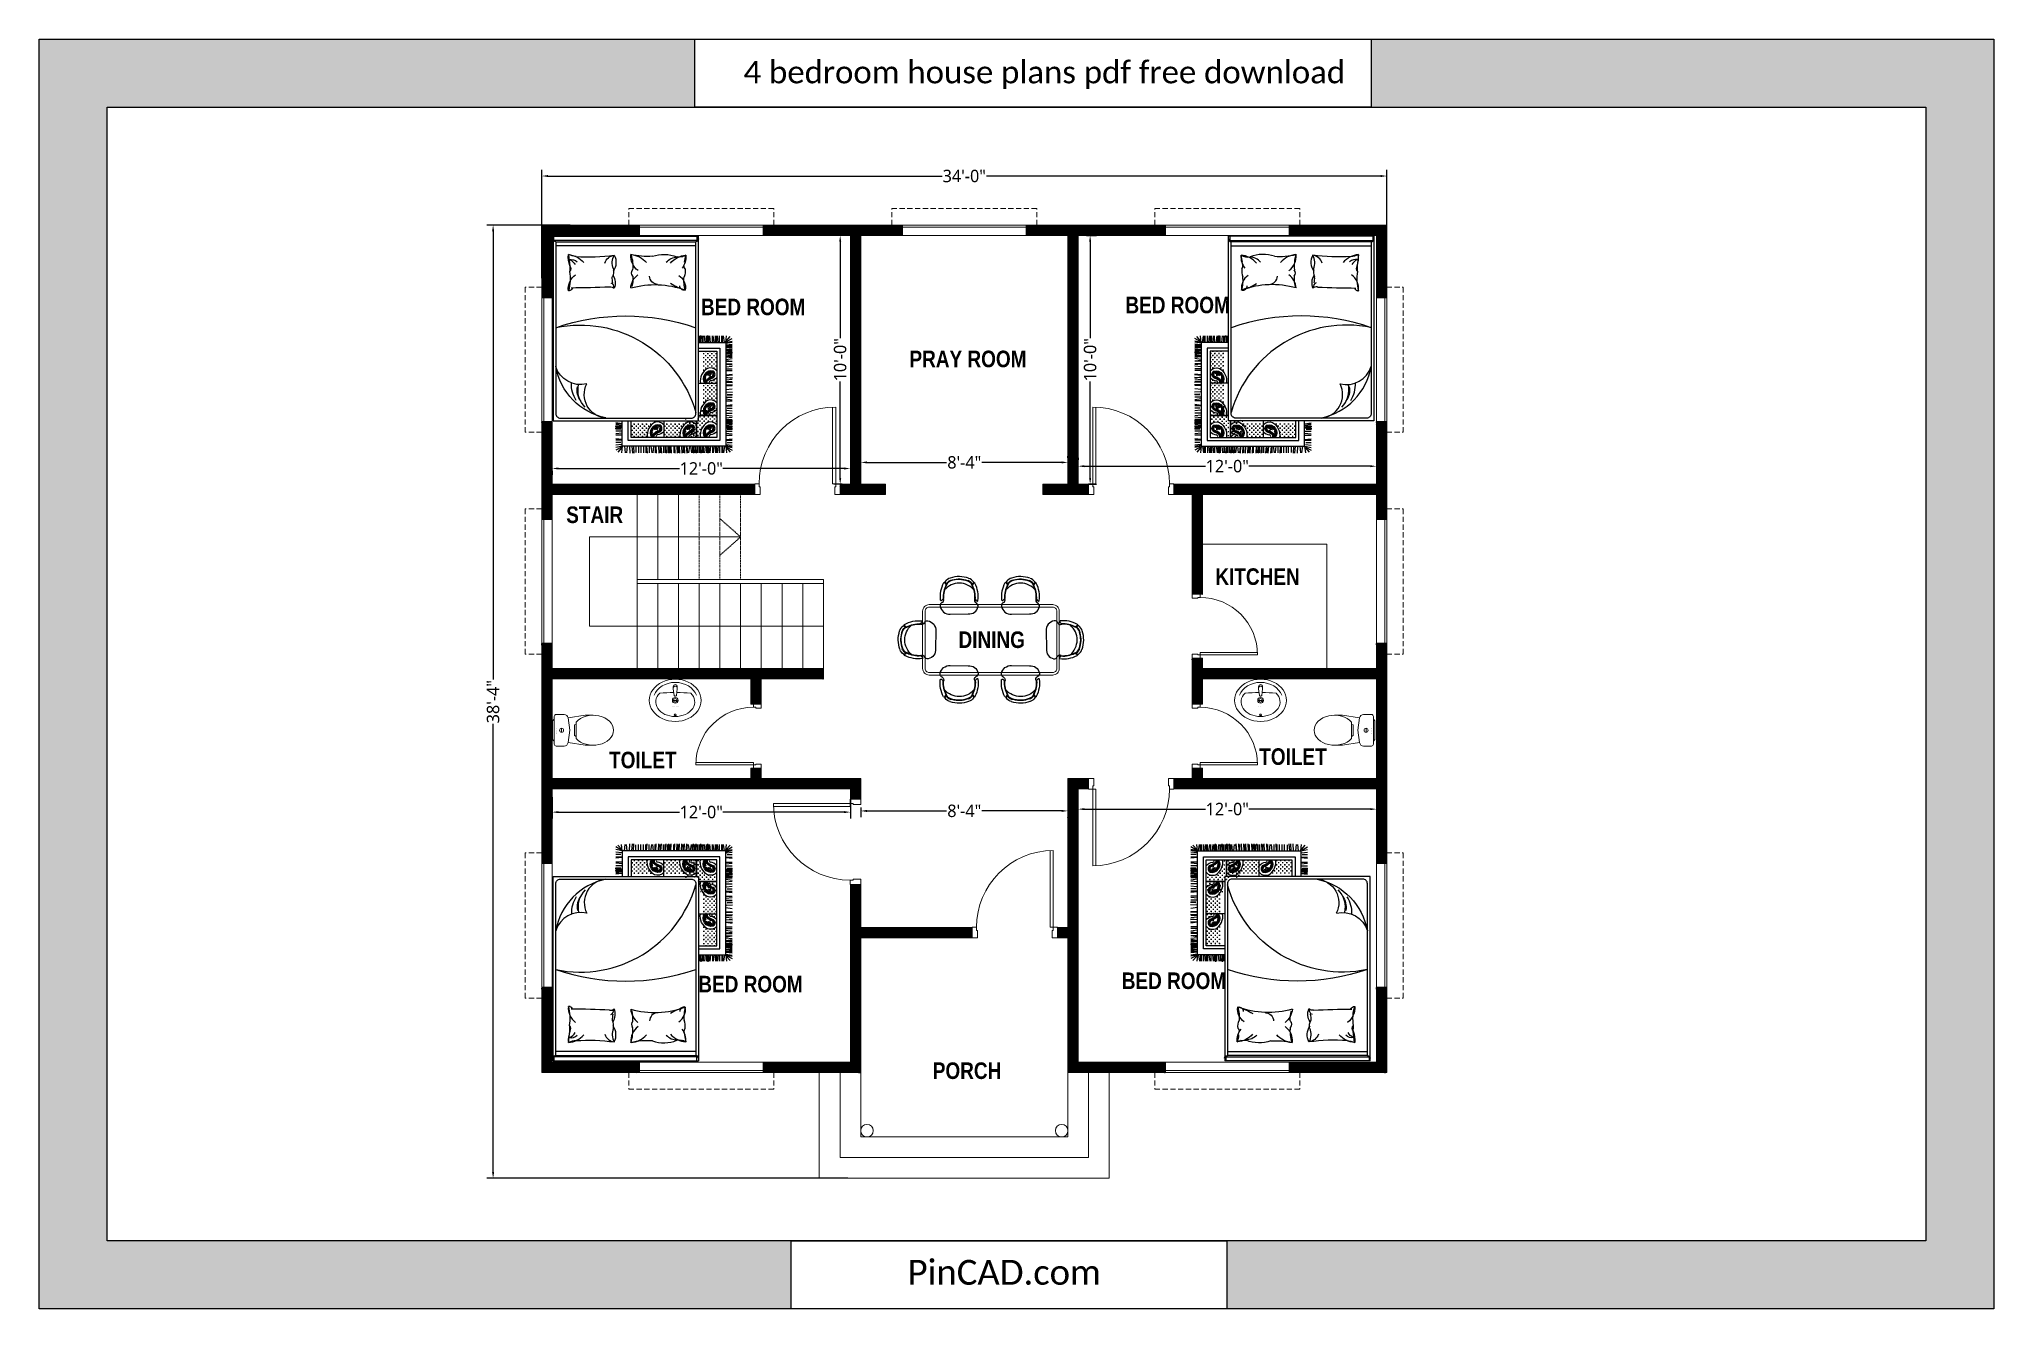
# Model space of a CAD drawing. Header units: feet. Extents: x 36275 to 37218, y -947 to -334.
import ezdxf

# ---------------------------------------------------------------- set-up
doc = ezdxf.new("R2010")
doc.units = ezdxf.units.FT
doc.header["$MEASUREMENT"] = 0
doc.header["$PDMODE"] = 35
doc.linetypes.add('ACAD_ISO14W100', pattern=[24, 12, -3, 0, -3, 0, -3, 0, -3])
doc.linetypes.add('HIDDEN', pattern=[0.375, 0.25, -0.125])
for name, color, linetype, lineweight in [('DOOR', 1, 'Continuous', 15), ('Fixture', 200, 'Continuous', 20), ('rail', 3, 'Continuous', 20), ('SLAB LINE', 50, 'Continuous', 30), ('stair', 252, 'Continuous', 20), ('text', 6, 'Continuous', 25), ('wall', 7, 'Continuous', 40), ('Wall_SYN', 7, 'Continuous', 35), ('window', 116, 'Continuous', 20)]:
    doc.layers.add(name, color=color, linetype=linetype, lineweight=lineweight)
for name, color, linetype in [('dwgmodels.com', 250, 'Continuous'), ('FUR', 183, 'Continuous'), ('FURN', 171, 'Continuous'), ('hatch', 252, 'Continuous'), ('PinCAD.com', 7, 'Continuous')]:
    doc.layers.add(name, color=color, linetype=linetype)
doc.styles.add('iso', font='iso.shx')
doc.styles.add('Notes', font='arial.ttf', dxfattribs={"height": 3})
doc.styles.add('plan', font='trebuc.ttf')
doc.styles.get("Standard").update_dxf_attribs({"font": 'swisscb.ttf'})
doc.dimstyles.new('WORKING', dxfattribs={"dimtxt": 6, "dimasz": 3, "dimexe": 3, "dimexo": 4, "dimgap": 1, "dimtad": 0, "dimdec": 3, "dimzin": 3, "dimdsep": 46, "dimlunit": 4, "dimtxsty": 'plan', "dimcen": 0.09, "dimclrd": 256, "dimclre": 256, "dimclrt": 7, "dimadec": 0, "dimazin": 0, "dimtfac": 1, "dimtdec": 3, "dimtmove": 1, "dimatfit": 3, "dimfxl": 12, "dimtolj": 1, "dimtzin": 0, "dimlwd": -1, "dimlwe": -1, "dimarcsym": 0})

msp = doc.modelspace()

# ---------------------------------------------------------------- texts
at = {"layer": 'PinCAD.com', "linetype": 'Continuous', "attachment_point": 1, "style": 'iso'}
for s, width, gutter_width, insert, char_height in [('{\\fCalibri|b0|i0|c0|p34;\\H0.91667x;\\C0;4 bedroom house plans pdf free download}', 362.223106, 58.8007, (36614.719, -344.7683), 11.760131), ('{\\fCalibri|b0|i0|c0|p34;\\H0.91667x;\\C0;PinCAD.com}', 197.08661, 65.3341, (36693.9482, -923.3175), 13.066813)]:
    msp.add_mtext_dynamic_manual_height_columns(s, width=width, gutter_width=gutter_width, heights=[0], dxfattribs=dict(at, insert=insert, char_height=char_height))
at = {"layer": 'text', "lineweight": 0, "char_height": 8, "width": 96.387879, "attachment_point": 2}
for s, insert in [('BED ROOM', (36619.3733, -459.4379)), ('BED ROOM', (36824.3428, -458.5048)), ('PRAY ROOM', (36723.0972, -484.5312)), ('STAIR ', (36542.8485, -559.7291)), ('KITCHEN ', (36862.9081, -589.5824)), ('DINING ', (36734.5574, -620.0271)), ('TOILET', (36566.0846, -678.0776)), ('TOILET', (36880.0486, -676.4227)), ('BED ROOM', (36618.0885, -786.2261)), ('BED ROOM', (36822.5614, -784.6096)), ('PORCH ', (36722.6374, -828.0072))]:
    msp.add_mtext(s, dxfattribs=dict(at, insert=insert))

# ---------------------------------------------------------------- blocks, each defined once
blk = doc.blocks.new('DOOR40')
at = {"layer": 'DOOR'}
for p, q in [((2, 5), (2, 41)), ((3.5, 5), (3.5, 40.97)), ((2, 5), (3.5, 5))]:
    blk.add_line(p, q, dxfattribs=at)
for points in [[(2, 5), (2, 3.5), (2.5, 3.5), (2.5, 0), (0, 0), (0, 5), (2, 5)], [(38, 5), (38, 3.5), (37.5, 3.5), (37.5, 0), (40, 0), (40, 5), (38, 5)]]:
    blk.add_lwpolyline(points, dxfattribs=at)
blk.add_arc((2, 5), 36, 0, 90, dxfattribs=at)
blk = doc.blocks.new('A$C64AA05FE')
at = {"layer": 'FUR', "color": 30}
blk.add_line((0, 14.9), (0.1, 5.4), dxfattribs=at)
for centre, radius, start, end in [((5.1, 15.2), 5.12, 99.1556, 183.5417), ((4.6, 18.5), 1.75, 18.9977, 99.1556), ((7.6, 19.9), 1.59, 210.3279, 295.2966), ((7.6, 19.8), 0.344, 101.0389, 223.4336), ((13.5, 25.4), 8.55, 223.4336, 231.9868), ((9.1, 4.6), 15.7, 61.3757, 96.0704), ((9, 4.9), 13.8, 61.6312, 93.0543), ((9, 4.9), 13.6, 61.4768, 92.9463), ((6.2, 10.1), 10.3, 309.6117, 49.3152), ((14.4, 13.6), 3.44, 15.2285, 71.1342), ((18.5, 13.1), 4.92, 111.4674, 126.113), ((16.6, 17), 0.344, 115.4279, 237.3244), ((18.5, 13.1), 4.71, 107.3015, 115.4279), ((14.4, 13.6), 3.76, 4.8098, 57.3244), ((16.5, 18), 0.344, 291.4674, 69.174), ((17.2, 17.3), 0.344, 52.8127, 107.3015), ((14.4, 13.6), 4.97, 15.2285, 52.8127), ((4.9, 10.2), 13.5, 339.7598, 18.6438), ((5, 10.2), 13.6, 339.7257, 15.718), ((18.5, 13.9), 0.344, 184.8098, 194.8292), ((5, 10.2), 15, 340.0526, 18.351), ((4.8, 4.7), 4.69, 172.4921, 260.8676), ((4.3, 1.8), 1.75, 259.248, 339.4059), ((7.3, 0.4), 1.59, 63.107, 148.0757), ((7.3, 0.5), 0.344, 134.97, 257.3648), ((13.1, -5.3), 8.55, 126.4169, 134.97), ((9.3, 15.7), 15.7, 262.3332, 297.028), ((9.1, 15.3), 13.8, 265.3493, 296.7725), ((9.1, 15.3), 13.6, 265.4573, 296.9268), ((14.3, 6.5), 3.44, 287.2694, 343.1751), ((18.4, 6.9), 4.92, 232.2906, 246.9362), ((16.4, 3), 0.344, 121.0792, 242.9757), ((14.3, 6.5), 3.76, 301.0792, 343.1751), ((18.4, 6.9), 4.71, 242.9757, 251.1021), ((16.3, 2), 0.344, 289.2296, 66.9362), ((17, 2.7), 0.344, 251.1021, 305.591), ((14.3, 6.5), 4.97, 305.591, 343.1751)]:
    blk.add_arc(centre, radius, start, end, dxfattribs=at)
blk = doc.blocks.new('A$C05cd1a33')
at = {"layer": 'FURN', "lineweight": 0, "ltscale": 2}
for points in [[(51.62, 78.75), (51.62, 19.15, -0.414214), (48.42, 15.95), (20.82, 15.95, -0.414214), (17.62, 19.15), (17.62, 78.75, -0.414214), (20.82, 81.95), (48.42, 81.95, -0.414214)], [(50.42, 78.75), (50.42, 19.15, -0.414214), (48.42, 17.15), (20.82, 17.15, -0.414214), (18.82, 19.15), (18.82, 78.75, -0.414214), (20.82, 80.75), (48.42, 80.75, -0.414214)]]:
    blk.add_lwpolyline(points, format="xyb", close=True, dxfattribs=at)
at = {"layer": 'FURN', "linetype": 'ACAD_ISO14W100', "lineweight": 0, "yscale": 0.9065734764729022, "zscale": 0.9065734764729022, "rotation": 270}
for p, xscale in [((25.44, 75.61), -0.9065734764729022), ((25.44, 22.3), 0.9065734764729022)]:
    blk.add_blockref('A$C64AA05FE', p, dxfattribs=dict(at, xscale=xscale))
at = {"layer": 'FURN', "linetype": 'ACAD_ISO14W100', "lineweight": 0, "yscale": 0.9065734764729022, "zscale": 0.9065734764729022}
for p, xscale in [((22.21, 55.14), -0.9065734764729022), ((47.02, 55.14), 0.9065734764729022), ((22.21, 25.52), -0.9065734764729022), ((47.02, 25.52), 0.9065734764729022)]:
    blk.add_blockref('A$C64AA05FE', p, dxfattribs=dict(at, xscale=xscale))
blk = doc.blocks.new('*D8')
at = {"layer": 'Defpoints', "color": 0, "lineweight": 0, "transparency": 16777216}
for p in [(36925.31, -400.28), (36517.31, -453.58), (36925.31, -453.58)]:
    blk.add_point(p, dxfattribs=at)
at = {"layer": 'hatch', "transparency": 16777216}
for p, q in [((36517.31, -449.58), (36517.31, -397.28)), ((36520.31, -400.28), (36710.66, -400.28)), ((36922.31, -400.28), (36731.97, -400.28)), ((36925.31, -449.58), (36925.31, -397.28))]:
    blk.add_line(p, q, dxfattribs=at)
at = {"layer": 'hatch', "lineweight": 0, "transparency": 16777216}
for points in [[(36520.31, -399.78), (36520.31, -400.78), (36517.31, -400.28)], [(36922.31, -399.78), (36922.31, -400.78), (36925.31, -400.28)]]:
    blk.add_solid(points, dxfattribs=at)
at = {"layer": 'hatch', "color": 7, "lineweight": 0, "transparency": 16777216, "insert": (36721.31, -400.28), "char_height": 6, "attachment_point": 5, "style": 'plan'}
blk.add_mtext('\\A1;34\'-0"', dxfattribs=at)
blk = doc.blocks.new('*D9')
at = {"layer": 'Defpoints', "color": 0, "lineweight": 0, "transparency": 16777216}
for p in [(36535.07, -423.94), (36493.79, -883.94), (36669.07, -883.94)]:
    blk.add_point(p, dxfattribs=at)
at = {"layer": 'hatch', "transparency": 16777216}
for p, q in [((36531.07, -423.94), (36490.79, -423.94)), ((36493.79, -426.94), (36493.79, -643.29)), ((36493.79, -880.94), (36493.79, -664.59)), ((36665.07, -883.94), (36490.79, -883.94))]:
    blk.add_line(p, q, dxfattribs=at)
at = {"layer": 'hatch', "lineweight": 0, "transparency": 16777216}
for points in [[(36493.29, -426.94), (36494.29, -426.94), (36493.79, -423.94)], [(36493.29, -880.94), (36494.29, -880.94), (36493.79, -883.94)]]:
    blk.add_solid(points, dxfattribs=at)
at = {"layer": 'hatch', "color": 7, "lineweight": 0, "transparency": 16777216, "insert": (36493.79, -653.94), "char_height": 6, "attachment_point": 5, "rotation": 90, "style": 'plan'}
blk.add_mtext('\\A1;38\'-4"', dxfattribs=at)
blk = doc.blocks.new('A$C625a09c8')
at = {"layer": 'hatch'}
h = blk.add_hatch(dxfattribs=at)
h.set_pattern_fill('HEX', color=183, scale=0.34064, style=0)
h.set_pattern_definition([(0, (-83.964454, 25.120105), (0, 0.07375081), [0.04258005, -0.0851601]), (120, (-83.964454, 25.120105), (-0.063870074, -0.036875405), [0.04258005, -0.0851601]), (60, (-83.921874, 25.120105), (-0.063870074, 0.036875405), [0.04258005, -0.0851601])])
edge = h.paths.add_edge_path()
edge.add_arc((2.54, 6.6), 0.71, 8.2465, 25.2941)
edge.add_arc((2.04, 5.43), 1.86, 52.2615, 69.7003)
edge.add_arc((2.8, 7.35), 0.208, 130.901, 237.0502, ccw=False)
edge.add_arc((2.8, 7.03), 0.498, 30.0883, 105.6262, ccw=False)
edge.add_arc((2.86, 6.98), 0.469, -36.833, 39.3459, ccw=False)
h = blk.add_hatch(dxfattribs=at)
h.set_pattern_fill('HEX', color=183, scale=0.34064, style=0)
h.set_pattern_definition([(0, (-83.964454, 22.467975), (0, 0.07375081), [0.04258005, -0.0851601]), (120, (-83.964454, 22.467975), (-0.063870074, -0.036875405), [0.04258005, -0.0851601]), (60, (-83.921874, 22.467975), (-0.063870074, 0.036875405), [0.04258005, -0.0851601])])
edge = h.paths.add_edge_path()
edge.add_arc((2.54, 3.95), 0.71, 8.2465, 25.2941)
edge.add_arc((2.04, 2.78), 1.86, 52.2615, 69.7003)
edge.add_arc((2.8, 4.7), 0.208, 130.901, 237.0502, ccw=False)
edge.add_arc((2.8, 4.38), 0.498, 30.0883, 105.6262, ccw=False)
edge.add_arc((2.86, 4.33), 0.469, -36.833, 39.3459, ccw=False)
h = blk.add_hatch(dxfattribs=at)
h.set_pattern_fill('CROSS', color=183, scale=0.681281, style=0)
h.set_pattern_definition([(0, (-390.14024, 72.05392), (0.1703202, 0.1703202), [0.0851601, -0.2554803]), (90, (-390.09766, 72.01134), (-0.1703202, 0.1703202), [0.0851601, -0.2554803])])
h.paths.add_polyline_path([(4.24, 3.56, 0.327119), (5.02, 3.77), (5.02, 2.15), (3.67, 2.15, 0.306466), (3.1, 3.38, 0.322476), (2.32, 3.18), (2.32, 4.8), (3.66, 4.8, 0.306466)])
h = blk.add_hatch(dxfattribs=at)
h.set_pattern_fill('HEX', color=183, scale=0.34064, style=0)
h.set_pattern_definition([(0, (-83.964454, 20.659574), (0, 0.07375081), [0.04258005, -0.0851601]), (120, (-83.964454, 20.659574), (-0.063870074, -0.036875405), [0.04258005, -0.0851601]), (60, (-83.921874, 20.659574), (-0.063870074, 0.036875405), [0.04258005, -0.0851601])])
edge = h.paths.add_edge_path()
edge.add_arc((2.54, 2.14), 0.71, 8.2465, 25.2941)
edge.add_arc((2.04, 0.97), 1.86, 52.2615, 69.7003)
edge.add_arc((2.8, 2.89), 0.208, 130.901, 237.0502, ccw=False)
edge.add_arc((2.8, 2.57), 0.498, 30.0883, 105.6262, ccw=False)
edge.add_arc((2.86, 2.52), 0.469, -36.833, 39.3459, ccw=False)
h = blk.add_hatch(dxfattribs=at)
h.set_pattern_fill('HEX', color=183, scale=0.34064, style=0)
h.set_pattern_definition([(0, (-87.68402, 20.659574), (0, 0.07375081), [0.04258005, -0.0851601]), (120, (-87.68402, 20.659574), (-0.063870074, -0.036875405), [0.04258005, -0.0851601]), (60, (-87.64144, 20.659574), (-0.063870074, 0.036875405), [0.04258005, -0.0851601])])
edge = h.paths.add_edge_path()
edge.add_arc((4.22, 2.14), 0.71, 8.2465, 25.2941)
edge.add_arc((3.72, 0.97), 1.86, 52.2615, 69.7003)
edge.add_arc((4.48, 2.89), 0.208, 130.901, 237.0502, ccw=False)
edge.add_arc((4.48, 2.57), 0.498, 30.0883, 105.6262, ccw=False)
edge.add_arc((4.55, 2.52), 0.469, -36.833, 39.3459, ccw=False)
h = blk.add_hatch(dxfattribs=at)
h.set_pattern_fill('HEX', color=183, scale=0.34064, style=0)
h.set_pattern_definition([(0, (-90.38437, 20.659574), (0, 0.07375081), [0.04258005, -0.0851601]), (120, (-90.38437, 20.659574), (-0.063870074, -0.036875405), [0.04258005, -0.0851601]), (60, (-90.34179, 20.659574), (-0.063870074, 0.036875405), [0.04258005, -0.0851601])])
edge = h.paths.add_edge_path()
edge.add_arc((6.92, 2.14), 0.71, 8.2465, 25.2941)
edge.add_arc((6.42, 0.97), 1.86, 52.2615, 69.7003)
edge.add_arc((7.18, 2.89), 0.208, 130.901, 237.0502, ccw=False)
edge.add_arc((7.18, 2.57), 0.498, 30.0883, 105.6262, ccw=False)
edge.add_arc((7.25, 2.52), 0.469, -36.833, 39.3459, ccw=False)
at = {"layer": 'dwgmodels.com', "color": 183}
for p, q in [((1.51, 10.05), (1.05, 10.31)), ((1.59, 9.99), (1.05, 10.1)), ((1.59, 9.93), (1.05, 10.02)), ((1.59, 9.78), (1.05, 9.84)), ((1.59, 9.73), (1.05, 9.73)), ((1.59, 9.69), (1.05, 9.63)), ((1.54, 10.1), (1.22, 10.47)), ((1.59, 9.99), (1.53, 10.53)), ((1.69, 9.99), (1.76, 10.53)), ((1.84, 9.99), (1.84, 10.53)), ((1.92, 9.99), (1.92, 10.53)), ((2.09, 9.99), (2.09, 10.53)), ((2.2, 9.99), (2.26, 10.53)), ((2.35, 9.99), (2.35, 10.53)), ((2.43, 9.99), (2.43, 10.53)), ((2.54, 9.99), (2.61, 10.53)), ((2.69, 9.99), (2.69, 10.53)), ((2.83, 9.99), (2.89, 10.53)), ((2.97, 9.99), (2.97, 10.53)), ((3.05, 9.99), (2.98, 10.53)), ((3.1, 9.99), (3.07, 10.56)), ((3.16, 9.99), (3.16, 10.53)), ((3.29, 9.99), (3.35, 10.53)), ((3.51, 9.99), (3.45, 10.53)), ((3.46, 9.99), (3.46, 10.53)), ((3.52, 9.99), (3.52, 10.53)), ((3.66, 9.99), (3.63, 10.56)), ((3.72, 9.99), (3.72, 10.53)), ((3.78, 9.99), (3.78, 10.53)), ((1.59, 9.11), (1.02, 9.15)), ((1.59, 9.56), (1.05, 9.56)), ((1.59, 9.4), (1.05, 9.46)), ((1.59, 9.35), (1.05, 9.35)), ((1.59, 9.32), (1.05, 9.25)), ((1.59, 9.22), (1.05, 9.16)), ((1.59, 9.18), (1.05, 9.18)), ((1.59, 9.11), (1.05, 9.05)), ((1.59, 9.05), (1.05, 9.05)), ((1.59, 8.89), (1.05, 8.95)), ((1.59, 8.84), (1.05, 8.84)), ((1.59, 8.81), (1.05, 8.74)), ((1.59, 8.58), (1.05, 8.65)), ((1.59, 8.5), (1.05, 8.44)), ((1.59, 8.43), (1.05, 8.43)), ((1.59, 8.23), (1.05, 8.23)), ((1.59, 8.19), (1.05, 8.13)), ((2.42, 9.07), (2.34, 9.07)), ((2.42, 8.73), (2.34, 8.73)), ((2.42, 8.39), (2.34, 8.39)), ((2.38, 9.03), (2.38, 9.11)), ((2.38, 8.68), (2.38, 8.77)), ((2.38, 8.34), (2.38, 8.43)), ((2.38, 8), (2.38, 8.09)), ((2.59, 9.24), (2.51, 9.24)), ((2.59, 8.9), (2.51, 8.9)), ((2.59, 8.56), (2.51, 8.56)), ((2.59, 8.22), (2.51, 8.22)), ((2.55, 9.2), (2.55, 9.26)), ((2.55, 8.85), (2.55, 8.94)), ((2.55, 8.51), (2.55, 8.6)), ((2.55, 8.17), (2.55, 8.26)), ((2.76, 9.07), (2.68, 9.07)), ((2.76, 8.73), (2.68, 8.73)), ((2.76, 8.39), (2.68, 8.39)), ((2.72, 9.03), (2.72, 9.11)), ((2.72, 8.68), (2.72, 8.77)), ((2.72, 8.34), (2.72, 8.43)), ((2.72, 8), (2.72, 8.09)), ((2.93, 9.24), (2.85, 9.24)), ((2.93, 8.9), (2.85, 8.9)), ((2.93, 8.56), (2.85, 8.56)), ((2.93, 8.22), (2.85, 8.22)), ((2.89, 9.2), (2.89, 9.26)), ((2.89, 8.85), (2.89, 8.94)), ((2.89, 8.51), (2.89, 8.6)), ((2.89, 8.17), (2.89, 8.26)), ((3.1, 9.07), (3.02, 9.07)), ((3.1, 8.73), (3.02, 8.73)), ((3.1, 8.39), (3.02, 8.39)), ((3.06, 9.03), (3.06, 9.11)), ((3.06, 8.68), (3.06, 8.77)), ((3.06, 8.34), (3.06, 8.43)), ((3.06, 8), (3.06, 8.09)), ((3.27, 9.24), (3.19, 9.24)), ((3.27, 8.9), (3.19, 8.9)), ((3.27, 8.56), (3.19, 8.56)), ((3.27, 8.22), (3.19, 8.22)), ((3.23, 9.2), (3.23, 9.26)), ((3.23, 8.85), (3.23, 8.94)), ((3.23, 8.51), (3.23, 8.6)), ((3.23, 8.17), (3.23, 8.26)), ((3.44, 9.07), (3.36, 9.07)), ((3.44, 8.73), (3.36, 8.73)), ((3.44, 8.39), (3.36, 8.39)), ((3.4, 9.03), (3.4, 9.11)), ((3.4, 8.68), (3.4, 8.77)), ((3.4, 8.34), (3.4, 8.43)), ((3.4, 8), (3.4, 8.09)), ((1.59, 7.26), (1.02, 7.3)), ((1.59, 7.07), (1.02, 7.1)), ((1.59, 6.7), (1.02, 6.67)), ((1.59, 6.51), (1.02, 6.48)), ((1.59, 7.97), (1.05, 8.03)), ((1.59, 7.82), (1.05, 7.82)), ((1.59, 7.68), (1.05, 7.68)), ((1.59, 7.3), (1.05, 7.37)), ((1.59, 7.11), (1.05, 7.05)), ((1.59, 6.89), (1.05, 6.95)), ((1.59, 6.76), (1.05, 6.76)), ((2.42, 8.05), (2.34, 8.05)), ((2.38, 7.71), (2.34, 7.71)), ((2.39, 7.02), (2.34, 7.02)), ((2.42, 6.68), (2.34, 6.68)), ((2.38, 7.7), (2.38, 7.75)), ((2.38, 6.98), (2.38, 7.04)), ((2.38, 6.64), (2.38, 6.73)), ((2.59, 7.88), (2.51, 7.88)), ((2.59, 6.85), (2.51, 6.85)), ((2.55, 7.83), (2.55, 7.92)), ((2.55, 6.81), (2.55, 6.9)), ((2.55, 6.54), (2.55, 6.61)), ((2.76, 8.05), (2.68, 8.05)), ((2.76, 6.68), (2.68, 6.68)), ((2.72, 6.64), (2.72, 6.73)), ((2.89, 7.89), (2.89, 7.92)), ((2.89, 6.54), (2.89, 6.61)), ((3.1, 8.05), (3.02, 8.05)), ((3.27, 7.88), (3.19, 7.88)), ((3.23, 7.83), (3.23, 7.92)), ((3.23, 6.54), (3.23, 6.61)), ((3.44, 8.05), (3.36, 8.05)), ((3.44, 7.71), (3.36, 7.71)), ((3.4, 7.66), (3.4, 7.75)), ((1.53, 5.9), (1.02, 5.88)), ((1.47, 5.71), (1.02, 5.68)), ((1.59, 6.44), (1.05, 6.44)), ((1.59, 6.1), (1.05, 6.16)), ((1.46, 5.65), (1.05, 5.65)), ((1.59, 5.47), (1.05, 5.47)), ((1.59, 5.32), (1.05, 5.26)), ((1.59, 5.16), (1.05, 5.16)), ((1.59, 4.79), (1.05, 4.85)), ((2.42, 6.42), (2.34, 6.42)), ((2.42, 6.07), (2.34, 6.07)), ((2.42, 5.73), (2.34, 5.73)), ((2.42, 5.39), (2.34, 5.39)), ((2.38, 5.05), (2.34, 5.05)), ((2.38, 6.37), (2.38, 6.46)), ((2.38, 6.03), (2.38, 6.12)), ((2.38, 5.69), (2.38, 5.78)), ((2.38, 5.35), (2.38, 5.44)), ((2.38, 5.05), (2.38, 5.1)), ((2.59, 6.25), (2.51, 6.25)), ((2.59, 5.9), (2.51, 5.9)), ((2.59, 5.56), (2.51, 5.56)), ((2.59, 5.22), (2.51, 5.22)), ((2.55, 6.2), (2.55, 6.29)), ((2.55, 5.86), (2.55, 5.95)), ((2.55, 5.52), (2.55, 5.61)), ((2.55, 5.18), (2.55, 5.27)), ((2.76, 6.42), (2.68, 6.42)), ((2.76, 6.07), (2.68, 6.07)), ((2.76, 5.73), (2.68, 5.73)), ((2.76, 5.39), (2.68, 5.39)), ((2.72, 6.37), (2.72, 6.46)), ((2.72, 6.03), (2.72, 6.12)), ((2.72, 5.69), (2.72, 5.78)), ((2.72, 5.35), (2.72, 5.44)), ((2.93, 6.25), (2.85, 6.25)), ((2.93, 5.9), (2.85, 5.9)), ((2.93, 5.56), (2.85, 5.56)), ((2.89, 6.2), (2.89, 6.29)), ((2.89, 5.86), (2.89, 5.95)), ((2.89, 5.52), (2.89, 5.61)), ((2.89, 5.24), (2.89, 5.27)), ((3.1, 6.42), (3.02, 6.42)), ((3.1, 6.07), (3.02, 6.07)), ((3.1, 5.73), (3.02, 5.73)), ((3.1, 5.39), (3.02, 5.39)), ((3.06, 6.37), (3.06, 6.46)), ((3.06, 6.03), (3.06, 6.12)), ((3.06, 5.69), (3.06, 5.78)), ((3.06, 5.35), (3.06, 5.44)), ((3.27, 6.25), (3.19, 6.25)), ((3.27, 5.9), (3.19, 5.9)), ((3.27, 5.56), (3.19, 5.56)), ((3.27, 5.22), (3.19, 5.22)), ((3.23, 6.2), (3.23, 6.29)), ((3.23, 5.86), (3.23, 5.95)), ((3.23, 5.52), (3.23, 5.61)), ((3.23, 5.18), (3.23, 5.27)), ((3.44, 6.42), (3.36, 6.42)), ((3.44, 6.07), (3.36, 6.07)), ((3.44, 5.73), (3.36, 5.73)), ((3.44, 5.39), (3.36, 5.39)), ((3.44, 5.05), (3.36, 5.05)), ((3.4, 6.37), (3.4, 6.46)), ((3.4, 6.03), (3.4, 6.12)), ((3.4, 5.69), (3.4, 5.78)), ((3.4, 5.35), (3.4, 5.44)), ((3.4, 5.01), (3.4, 5.1)), ((1.59, 3.57), (1.02, 3.54)), ((1.59, 3.52), (1.02, 3.49)), ((1.59, 3.38), (1.02, 3.34)), ((1.59, 3.32), (1.02, 3.29)), ((1.59, 4.75), (1.05, 4.75)), ((1.48, 4.55), (1.05, 4.55)), ((1.52, 4.39), (1.05, 4.33)), ((1.59, 4.14), (1.05, 4.14)), ((1.59, 3.98), (1.05, 3.92)), ((1.59, 3.76), (1.05, 3.82)), ((1.59, 3.63), (1.05, 3.63)), ((1.59, 3.51), (1.05, 3.51)), ((1.59, 3.46), (1.05, 3.46)), ((1.59, 3.27), (1.05, 3.34)), ((1.59, 3.31), (1.05, 3.31)), ((1.59, 3.26), (1.05, 3.26)), ((4.07, 3.24), (4.02, 3.24)), ((4.06, 3.24), (4.06, 3.29)), ((5.12, 3.24), (5.04, 3.24)), ((5.08, 3.2), (5.08, 3.29)), ((5.46, 3.24), (5.38, 3.24)), ((5.42, 3.2), (5.42, 3.29)), ((5.81, 3.24), (5.72, 3.24)), ((5.76, 3.2), (5.76, 3.29)), ((6.15, 3.24), (6.06, 3.24)), ((6.1, 3.2), (6.1, 3.29)), ((6.49, 3.24), (6.4, 3.24)), ((6.44, 3.2), (6.44, 3.29)), ((6.77, 3.24), (6.72, 3.24)), ((6.76, 3.24), (6.76, 3.29)), ((7.82, 3.24), (7.74, 3.24)), ((7.78, 3.2), (7.78, 3.29)), ((8.17, 3.24), (8.08, 3.24)), ((8.12, 3.2), (8.12, 3.29)), ((8.51, 3.24), (8.42, 3.24)), ((8.46, 3.2), (8.46, 3.29)), ((8.85, 3.24), (8.76, 3.24)), ((8.8, 3.2), (8.8, 3.29)), ((9.19, 3.24), (9.1, 3.24)), ((9.14, 3.2), (9.14, 3.29)), ((10.13, 3.27), (10.67, 3.34)), ((10.13, 3.26), (10.67, 3.26)), ((1.53, 3.08), (1.02, 3.05)), ((1.59, 2.93), (1.02, 2.89)), ((1.47, 2.88), (1.02, 2.86)), ((1.59, 3.12), (1.05, 3.18)), ((1.59, 2.99), (1.05, 2.99)), ((1.46, 2.83), (1.05, 2.83)), ((1.59, 2.65), (1.05, 2.65)), ((1.59, 2.49), (1.05, 2.43)), ((1.59, 2.34), (1.05, 2.34)), ((1.59, 1.96), (1.05, 2.02)), ((1.59, 1.92), (1.05, 1.92)), ((1.48, 1.72), (1.05, 1.72)), ((4.07, 2.56), (4.02, 2.56)), ((4.1, 2.22), (4.02, 2.22)), ((4.06, 2.52), (4.06, 2.58)), ((4.06, 2.18), (4.06, 2.27)), ((4.27, 2.39), (4.19, 2.39)), ((4.23, 2.35), (4.23, 2.44)), ((4.44, 2.22), (4.36, 2.22)), ((4.4, 2.18), (4.4, 2.27)), ((5.29, 3.07), (5.21, 3.07)), ((5.25, 3.03), (5.25, 3.12)), ((5.46, 2.9), (5.38, 2.9)), ((5.46, 2.56), (5.38, 2.56)), ((5.46, 2.22), (5.38, 2.22)), ((5.42, 2.86), (5.42, 2.95)), ((5.42, 2.52), (5.42, 2.61)), ((5.42, 2.18), (5.42, 2.27)), ((5.64, 3.07), (5.55, 3.07)), ((5.64, 2.73), (5.55, 2.73)), ((5.64, 2.39), (5.55, 2.39)), ((5.59, 3.03), (5.59, 3.12)), ((5.59, 2.69), (5.59, 2.78)), ((5.59, 2.35), (5.59, 2.44)), ((5.81, 2.9), (5.72, 2.9)), ((5.81, 2.56), (5.72, 2.56)), ((5.81, 2.22), (5.72, 2.22)), ((5.76, 2.86), (5.76, 2.95)), ((5.76, 2.52), (5.76, 2.61)), ((5.76, 2.18), (5.76, 2.27)), ((5.98, 3.07), (5.89, 3.07)), ((5.98, 2.73), (5.89, 2.73)), ((5.98, 2.39), (5.89, 2.39)), ((5.93, 3.03), (5.93, 3.12)), ((5.93, 2.69), (5.93, 2.78)), ((5.93, 2.35), (5.93, 2.44)), ((6.15, 2.9), (6.06, 2.9)), ((6.15, 2.56), (6.06, 2.56)), ((6.15, 2.22), (6.06, 2.22)), ((6.1, 2.86), (6.1, 2.95)), ((6.1, 2.52), (6.1, 2.61)), ((6.1, 2.18), (6.1, 2.27)), ((6.32, 3.07), (6.23, 3.07)), ((6.32, 2.73), (6.23, 2.73)), ((6.32, 2.39), (6.23, 2.39)), ((6.27, 3.03), (6.27, 3.12)), ((6.27, 2.69), (6.27, 2.78)), ((6.27, 2.35), (6.27, 2.44)), ((6.49, 2.9), (6.4, 2.9)), ((6.49, 2.56), (6.4, 2.56)), ((6.49, 2.22), (6.4, 2.22)), ((6.44, 2.86), (6.44, 2.95)), ((6.44, 2.52), (6.44, 2.61)), ((6.44, 2.18), (6.44, 2.27)), ((6.66, 3.07), (6.57, 3.07)), ((6.66, 2.73), (6.57, 2.73)), ((6.66, 2.39), (6.57, 2.39)), ((6.61, 3.03), (6.61, 3.12)), ((6.61, 2.69), (6.61, 2.78)), ((6.61, 2.35), (6.61, 2.44)), ((7.99, 3.07), (7.91, 3.07)), ((7.95, 3.03), (7.95, 3.12)), ((8.17, 2.9), (8.08, 2.9)), ((8.17, 2.56), (8.08, 2.56)), ((8.17, 2.22), (8.08, 2.22)), ((8.12, 2.86), (8.12, 2.95)), ((8.12, 2.52), (8.12, 2.61)), ((8.12, 2.18), (8.12, 2.27)), ((8.34, 3.07), (8.25, 3.07)), ((8.34, 2.73), (8.25, 2.73)), ((8.34, 2.39), (8.25, 2.39)), ((8.29, 3.03), (8.29, 3.12)), ((8.29, 2.69), (8.29, 2.78)), ((8.29, 2.35), (8.29, 2.44)), ((8.51, 2.9), (8.42, 2.9)), ((8.51, 2.56), (8.42, 2.56)), ((8.51, 2.22), (8.42, 2.22)), ((8.46, 2.86), (8.46, 2.95)), ((8.46, 2.52), (8.46, 2.61)), ((8.46, 2.18), (8.46, 2.27)), ((8.68, 3.07), (8.59, 3.07)), ((8.68, 2.73), (8.59, 2.73)), ((8.68, 2.39), (8.59, 2.39)), ((8.63, 3.03), (8.63, 3.12)), ((8.63, 2.69), (8.63, 2.78)), ((8.63, 2.35), (8.63, 2.44)), ((8.85, 2.9), (8.76, 2.9)), ((8.85, 2.56), (8.76, 2.56)), ((8.85, 2.22), (8.76, 2.22)), ((8.8, 2.86), (8.8, 2.95)), ((8.8, 2.52), (8.8, 2.61)), ((8.8, 2.18), (8.8, 2.27)), ((9.02, 3.07), (8.93, 3.07)), ((9.02, 2.73), (8.93, 2.73)), ((9.02, 2.39), (8.93, 2.39)), ((8.97, 3.03), (8.97, 3.12)), ((8.97, 2.69), (8.97, 2.78)), ((8.97, 2.35), (8.97, 2.44)), ((9.19, 2.9), (9.1, 2.9)), ((9.19, 2.56), (9.1, 2.56)), ((9.19, 2.22), (9.1, 2.22)), ((9.14, 2.86), (9.14, 2.95)), ((9.14, 2.52), (9.14, 2.61)), ((9.14, 2.18), (9.14, 2.27)), ((9.36, 3.07), (9.27, 3.07)), ((9.36, 2.73), (9.27, 2.73)), ((9.36, 2.39), (9.27, 2.39)), ((9.31, 3.03), (9.31, 3.12)), ((9.31, 2.69), (9.31, 2.78)), ((9.31, 2.35), (9.31, 2.44)), ((10.13, 3.12), (10.67, 3.18)), ((10.13, 2.99), (10.67, 2.99)), ((10.13, 2.93), (10.71, 2.89)), ((10.13, 2.65), (10.67, 2.65)), ((10.13, 2.49), (10.67, 2.43)), ((10.13, 2.34), (10.67, 2.34)), ((10.13, 1.96), (10.67, 2.02)), ((10.13, 1.92), (10.67, 1.92)), ((10.2, 3.08), (10.71, 3.05)), ((10.24, 1.72), (10.67, 1.72)), ((10.25, 2.88), (10.71, 2.86)), ((10.26, 2.83), (10.67, 2.83)), ((1.52, 1.56), (1.05, 1.51)), ((1.59, 1.48), (1.05, 1.39)), ((1.59, 1.42), (1.05, 1.31)), ((1.51, 1.35), (1.05, 1.09)), ((1.54, 1.3), (1.22, 0.93)), ((1.59, 1.42), (1.53, 0.88)), ((1.69, 1.42), (1.76, 0.88)), ((1.84, 1.42), (1.84, 0.88)), ((1.92, 1.41), (1.92, 0.88)), ((2.09, 1.41), (2.09, 0.88)), ((2.2, 1.42), (2.26, 0.88)), ((2.35, 1.42), (2.35, 0.88)), ((2.43, 1.41), (2.43, 0.88)), ((2.54, 1.42), (2.61, 0.88)), ((2.69, 1.42), (2.69, 0.88)), ((2.83, 1.42), (2.89, 0.88)), ((2.97, 1.42), (2.97, 0.88)), ((3.05, 1.41), (2.98, 0.88)), ((3.1, 1.42), (3.07, 0.84)), ((3.16, 1.42), (3.16, 0.88)), ((3.29, 1.42), (3.35, 0.88)), ((3.51, 1.41), (3.45, 0.88)), ((3.46, 1.41), (3.46, 0.88)), ((3.52, 1.41), (3.52, 0.88)), ((3.66, 1.42), (3.63, 0.84)), ((3.72, 1.42), (3.72, 0.88)), ((3.78, 1.42), (3.78, 0.88)), ((3.91, 1.42), (3.91, 0.88)), ((3.93, 1.42), (3.93, 0.88)), ((4.06, 1.42), (4.02, 0.84)), ((4.07, 1.42), (4.04, 0.84)), ((4.12, 1.42), (4.12, 0.88)), ((4.14, 1.42), (4.14, 0.88)), ((4.28, 1.42), (4.25, 0.84)), ((4.26, 1.42), (4.33, 0.88)), ((4.34, 1.42), (4.34, 0.88)), ((4.49, 1.41), (4.42, 0.88)), ((4.59, 1.42), (4.65, 0.88)), ((4.81, 1.41), (4.75, 0.88)), ((4.84, 1.42), (4.8, 0.84)), ((5.03, 1.42), (5, 0.84)), ((5.09, 1.42), (5.09, 0.88)), ((5.25, 1.42), (5.22, 0.84)), ((5.44, 1.42), (5.41, 0.84)), ((5.51, 1.42), (5.51, 0.88)), ((5.62, 1.42), (5.59, 0.84)), ((5.82, 1.42), (5.78, 0.84)), ((5.88, 1.42), (5.88, 0.88)), ((6.12, 1.42), (6.09, 0.84)), ((6.19, 1.42), (6.19, 0.88)), ((6.32, 1.42), (6.28, 0.84)), ((6.38, 1.42), (6.38, 0.88)), ((6.54, 1.42), (6.51, 0.84)), ((6.59, 1.41), (6.52, 0.88)), ((6.6, 1.42), (6.6, 0.88)), ((6.74, 1.41), (6.74, 0.88)), ((6.94, 1.42), (6.9, 0.84)), ((7, 1.42), (7, 0.88)), ((7.13, 1.42), (7.1, 0.84)), ((7.35, 1.42), (7.32, 0.84)), ((7.41, 1.42), (7.41, 0.88)), ((7.54, 1.42), (7.61, 0.88)), ((7.76, 1.41), (7.7, 0.88)), ((7.92, 1.41), (7.92, 0.88)), ((8.12, 1.42), (8.08, 0.84)), ((8.18, 1.42), (8.18, 0.88)), ((8.37, 1.42), (8.37, 0.88)), ((8.59, 1.42), (8.59, 0.88)), ((8.78, 1.42), (8.78, 0.88)), ((9.02, 1.42), (9.02, 0.91)), ((9.21, 1.42), (9.18, 0.84)), ((9.34, 1.42), (9.3, 0.84)), ((9.53, 1.42), (9.5, 0.84)), ((9.72, 1.42), (9.78, 0.88)), ((9.94, 1.41), (9.88, 0.88)), ((10.13, 1.42), (10.2, 0.88)), ((10.14, 1.42), (10.67, 1.31)), ((10.18, 1.3), (10.5, 0.93)), ((10.2, 1.56), (10.67, 1.51)), ((10.21, 1.35), (10.67, 1.09))]:
    blk.add_line(p, q, dxfattribs=at)
for points in [[(3.84, 9.99), (1.59, 9.99), (1.59, 1.42), (10.13, 1.42), (10.13, 3.52)], [(3.84, 9.5), (2.08, 9.5), (2.08, 1.9), (9.65, 1.9), (9.65, 3.52)], [(2.32, 9.26), (2.32, 2.15), (9.4, 2.15)], [(3.84, 9.26), (2.32, 9.26)], [(3.84, 6.61), (2.32, 6.61)], [(2.32, 3.95), (3.84, 3.95)], [(3.84, 3.95), (2.32, 3.95), (2.32, 2.15), (4, 2.15), (4, 3.52)], [(4, 3.52), (4, 2.15)], [(6.7, 3.52), (6.7, 2.15)], [(9.4, 2.15), (9.4, 3.52)]]:
    blk.add_lwpolyline(points, dxfattribs=at)
for points in [[(2.32, 7.64, -0.322476), (3.1, 7.84, -0.306466), (3.67, 6.61)], [(3.13, 6.62, 0.090251), (3.08, 6.83, 0.073637), (2.63, 7.07, -0.541122), (2.61, 7.62, -0.349039), (3.33, 7.35, -0.354923), (3.32, 6.61)], [(3.2, 6.62, 0.097506), (3.14, 6.87, 0.075253), (2.66, 7.13, -0.520969), (2.64, 7.56, -0.345607), (3.27, 7.31, -0.390024), (3.22, 6.61)], [(2.32, 4.99, -0.322476), (3.1, 5.19, -0.306466), (3.67, 3.95)], [(3.13, 3.97, 0.090251), (3.08, 4.17, 0.073637), (2.63, 4.42, -0.541122), (2.61, 4.97, -0.349039), (3.33, 4.7, -0.354923), (3.32, 3.95)], [(3.2, 3.97, 0.097506), (3.14, 4.22, 0.075253), (2.66, 4.48, -0.520969), (2.64, 4.9, -0.345607), (3.27, 4.66, -0.390024), (3.22, 3.95)], [(2.32, 3.18, -0.322476), (3.1, 3.38, -0.306466), (3.67, 2.15)], [(4, 3.18, -0.322476), (4.78, 3.38, -0.306466), (5.35, 2.15)], [(6.7, 3.18, -0.322476), (7.48, 3.38, -0.306466), (8.05, 2.15)], [(3.13, 2.16, 0.090251), (3.08, 2.37, 0.073637), (2.63, 2.61, -0.541122), (2.61, 3.16, -0.349039), (3.33, 2.89, -0.354923), (3.32, 2.15)], [(3.2, 2.16, 0.097506), (3.14, 2.41, 0.075253), (2.66, 2.67, -0.520969), (2.64, 3.1, -0.345607), (3.27, 2.85, -0.390024), (3.22, 2.15)], [(4.81, 2.16, 0.090251), (4.76, 2.37, 0.073637), (4.31, 2.61, -0.541122), (4.29, 3.16, -0.349039), (5.01, 2.89, -0.354923), (5, 2.15)], [(4.88, 2.16, 0.097506), (4.82, 2.41, 0.075253), (4.34, 2.67, -0.520969), (4.32, 3.1, -0.345607), (4.95, 2.85, -0.390024), (4.9, 2.15)], [(7.51, 2.16, 0.090251), (7.46, 2.37, 0.073637), (7.01, 2.61, -0.541122), (6.99, 3.16, -0.349039), (7.71, 2.89, -0.354923), (7.7, 2.15)], [(7.58, 2.16, 0.097506), (7.52, 2.41, 0.075253), (7.04, 2.67, -0.520969), (7.02, 3.1, -0.345607), (7.65, 2.85, -0.390024), (7.61, 2.15)]]:
    blk.add_lwpolyline(points, format="xyb", dxfattribs=at)
for points in [[(3.24, 6.7, 0.074521), (3.18, 6.9, 0.076238), (2.69, 7.18, -0.499395), (2.66, 7.51, -0.342074), (3.23, 7.28, -0.345201)], [(3.24, 4.05, 0.074521), (3.18, 4.25, 0.076238), (2.69, 4.53, -0.499395), (2.66, 4.86, -0.342074), (3.23, 4.63, -0.345201)], [(3.24, 2.24, 0.074521), (3.18, 2.44, 0.076238), (2.69, 2.72, -0.499395), (2.66, 3.05, -0.342074), (3.23, 2.82, -0.345201)], [(4.92, 2.24, 0.074521), (4.86, 2.44, 0.076238), (4.37, 2.72, -0.499395), (4.34, 3.05, -0.342074), (4.91, 2.82, -0.345201)], [(7.62, 2.24, 0.074521), (7.56, 2.44, 0.076238), (7.07, 2.72, -0.499395), (7.04, 3.05, -0.342074), (7.61, 2.82, -0.345201)]]:
    blk.add_lwpolyline(points, format="xyb", close=True, dxfattribs=at)
at = {"layer": 'dwgmodels.com'}
for centre, radius, start, end in [((9.85, -5.64), 17.81, 71.0577, 108.9423), ((13.6, 1.51), 9.91, 78.1901, 164.2292), ((11.31, 5.69), 1.96, 275.0235, 26.5165), ((13.58, 8.65), 2.15, 256.1365, 342.764), ((11.77, 6.06), 2.02, 314.8952, 12.8844), ((11.94, 6.52), 2.39, 326.5897, 2.7753), ((12.46, 6.04), 1.41, 321.4662, 11.6409)]:
    blk.add_arc(centre, radius, start, end, dxfattribs=at)
at = {"layer": 'dwgmodels.com', "color": 183}
for centre, radius, start, end in [((2.89, 7.52), 0.703, 216.2807, 267.5325), ((2.78, 6.67), 0.169, 338.9591, 62.9912), ((2.89, 4.87), 0.703, 216.2807, 267.5325), ((2.78, 4.02), 0.169, 338.9591, 62.9912), ((2.89, 3.06), 0.703, 216.2807, 267.5325), ((2.78, 2.21), 0.169, 338.9591, 62.9912), ((4.57, 3.06), 0.703, 216.2807, 267.5325), ((4.46, 2.21), 0.169, 338.9591, 62.9912), ((7.27, 3.06), 0.703, 216.2807, 267.5325), ((7.16, 2.21), 0.169, 338.9591, 62.9912)]:
    blk.add_arc(centre, radius, start, end, dxfattribs=at)
at = {"layer": 'FURN', "color": 30, "true_color": 0xf8991e}
blk.add_line((15.85, 18.76), (3.84, 18.76), dxfattribs=at)
at = {"layer": 'FURN'}
for p, q in [((15.63, 18.3), (4.06, 18.3)), ((4.06, 17.97), (15.63, 17.97))]:
    blk.add_line(p, q, dxfattribs=at)
at = {"layer": 'FURN', "color": 30, "true_color": 0xf8991e}
blk.add_lwpolyline([(15.85, 18.76), (15.85, 3.52), (3.84, 3.52), (3.84, 18.76)], dxfattribs=at)
at = {"layer": 'FURN'}
blk.add_lwpolyline([(3.96, 18.76), (3.96, 18.41), (15.78, 18.41), (15.78, 18.76)], dxfattribs=at)
for points in [[(15.63, 18.3), (15.63, 4.12, -0.414214), (15.25, 3.74), (4.44, 3.74, -0.414214), (4.06, 4.12), (4.06, 18.3)], [(13.96, 17.08, -0.053404), (10.8, 17.19, -0.040654)]]:
    blk.add_lwpolyline(points, format="xyb", dxfattribs=at)
for centre, radius, start, end in [((4.06, 18.53), 0.225, 180, 270), ((15.63, 18.53), 0.225, 270, 0), ((4.95, 16.79), 0.368, 45.5991, 107.0774), ((1.15, 16.09), 3.88, 7.6727, 16.3954), ((4.75, 15.35), 1.84, 40.4189, 85.9871), ((5.44, 18.21), 1.17, 241.0908, 278.4042), ((6.33, 17.04), 1.46, 174.11, 219.0596), ((4.69, 16.3), 0.344, 316.7316, 14.6494), ((5.61, 15.85), 1.17, 40.9482, 91.0423), ((6.7, 14.35), 2.91, 71.0183, 111.7974), ((8.05, 23.52), 6.43, 266.3716, 282.2562), ((9.54, 15.4), 1.84, 94.0129, 139.5811), ((7.96, 17.09), 1.46, 306.5711, 5.89), ((12.1, 16.3), 2.84, 160.8133, 186.5053), ((11.89, 16.6), 1.24, 151.8731, 216.2611), ((9.63, 16.56), 1.33, 338.3017, 28.2264), ((10.67, 16.23), 0.966, 19.0225, 82.2968), ((14.71, 15.4), 1.84, 94.0129, 139.5811), ((14.37, 16.07), 0.774, 78.2207, 132.5491), ((13.73, 19.28), 2.21, 275.733, 292.4822), ((14.69, 16.12), 0.715, 107.8617, 156.1244), ((14.72, 16.08), 0.335, 137.8287, 225.5264), ((12.27, 17.05), 2.32, 341.3058, 4.6952), ((26.71, 15.27), 12.29, 170.8108, 175.1902), ((32.2, 16.65), 17.74, 181.1124, 182.6095), ((6.15, 14.5), 1.24, 124.2428, 188.7379), ((6.19, 15.9), 1.26, 172.4632, 202.983), ((2.23, 15.11), 2.81, 343.5644, 6.1704), ((3.64, 18.92), 4.79, 285.6863, 301.6501), ((7.44, 7.53), 7.23, 74.0369, 110.3493), ((5.02, 14.66), 0.359, 256.1982, 0.2273), ((7.17, 15.49), 0.714, 273.116, 357.37), ((7.91, 14.35), 1.53, 4.91, 52.8803), ((8.95, 15.73), 0.411, 319.098, 37.9167), ((11.73, 15.3), 2.48, 176.4446, 196.2046), ((11.85, 14.9), 1.14, 146.9522, 202.5533), ((11.09, 14.12), 0.453, 78.6298, 130.9009), ((12.11, 15.9), 1.26, 172.4632, 202.983), ((11.18, 14.6), 0.328, 106.7005, 196.6479), ((9.58, 15.29), 1.38, 343.77, 4.7767), ((14.65, 88.51), 74.03, 267.3166, 269.7724), ((13.13, 14.4), 1.46, 354.11, 53.4289), ((18.16, 15.28), 3.72, 171.2929, 195.9757), ((14.61, 14.68), 0.428, 211.4588, 266.5291), ((14.71, 16.09), 1.84, 261.6583, 265.9871), ((10.42, 8.93), 5.29, 281.6166, 350.0894)]:
    blk.add_arc(centre, radius, start, end, dxfattribs=at)
blk = doc.blocks.new('*D10')
at = {"layer": 'Defpoints', "color": 0, "lineweight": 0, "transparency": 16777216}
for p in [(36776.31, -704.92), (36920.31, -704.92), (36920.31, -705.79)]:
    blk.add_point(p, dxfattribs=at)
at = {"layer": 'hatch', "transparency": 16777216}
for p, q in [((36779.31, -705.79), (36837.84, -705.79)), ((36917.31, -705.79), (36858.78, -705.79)), ((36776.31, -708.92), (36776.31, -708.79)), ((36920.31, -708.92), (36920.31, -708.79))]:
    blk.add_line(p, q, dxfattribs=at)
at = {"layer": 'hatch', "lineweight": 0, "transparency": 16777216}
for points in [[(36779.31, -705.29), (36779.31, -706.29), (36776.31, -705.79)], [(36917.31, -705.29), (36917.31, -706.29), (36920.31, -705.79)]]:
    blk.add_solid(points, dxfattribs=at)
at = {"layer": 'hatch', "color": 7, "lineweight": 0, "transparency": 16777216, "insert": (36848.31, -705.79), "char_height": 6, "attachment_point": 5, "style": 'plan'}
blk.add_mtext('\\A1;12\'-0"', dxfattribs=at)
blk = doc.blocks.new('*D11')
at = {"layer": 'Defpoints', "color": 0, "lineweight": 0, "transparency": 16777216}
for p in [(36671.31, -700.94), (36671.31, -706.66), (36771.31, -705.79)]:
    blk.add_point(p, dxfattribs=at)
at = {"layer": 'hatch', "transparency": 16777216}
for p, q in [((36671.31, -704.94), (36671.31, -709.66)), ((36674.31, -706.66), (36712.79, -706.66)), ((36768.31, -706.66), (36729.84, -706.66)), ((36771.31, -709.79), (36771.31, -709.66))]:
    blk.add_line(p, q, dxfattribs=at)
at = {"layer": 'hatch', "lineweight": 0, "transparency": 16777216}
for points in [[(36674.31, -706.16), (36674.31, -707.16), (36671.31, -706.66)], [(36768.31, -706.16), (36768.31, -707.16), (36771.31, -706.66)]]:
    blk.add_solid(points, dxfattribs=at)
at = {"layer": 'hatch', "color": 7, "lineweight": 0, "transparency": 16777216, "insert": (36721.31, -706.66), "char_height": 6, "attachment_point": 5, "style": 'plan'}
blk.add_mtext('\\A1;8\'-4"', dxfattribs=at)
blk = doc.blocks.new('*D12')
at = {"layer": 'Defpoints', "color": 0, "lineweight": 0, "transparency": 16777216}
for p in [(36522.31, -695.94), (36666.31, -695.94), (36522.31, -707.23)]:
    blk.add_point(p, dxfattribs=at)
at = {"layer": 'hatch', "transparency": 16777216}
for p, q in [((36522.31, -699.94), (36522.31, -710.23)), ((36525.31, -707.23), (36583.84, -707.23)), ((36663.31, -707.23), (36604.78, -707.23)), ((36666.31, -699.94), (36666.31, -710.23))]:
    blk.add_line(p, q, dxfattribs=at)
at = {"layer": 'hatch', "lineweight": 0, "transparency": 16777216}
for points in [[(36525.31, -706.73), (36525.31, -707.73), (36522.31, -707.23)], [(36663.31, -706.73), (36663.31, -707.73), (36666.31, -707.23)]]:
    blk.add_solid(points, dxfattribs=at)
at = {"layer": 'hatch', "color": 7, "lineweight": 0, "transparency": 16777216, "insert": (36594.31, -707.23), "char_height": 6, "attachment_point": 5, "style": 'plan'}
blk.add_mtext('\\A1;12\'-0"', dxfattribs=at)
blk = doc.blocks.new('*D13')
at = {"layer": 'Defpoints', "color": 0, "lineweight": 0, "transparency": 16777216}
for p in [(36776.31, -428.94), (36782.09, -428.94), (36776.31, -548.94)]:
    blk.add_point(p, dxfattribs=at)
at = {"layer": 'hatch', "transparency": 16777216}
for p, q in [((36780.31, -428.94), (36785.09, -428.94)), ((36782.09, -431.94), (36782.09, -478.47)), ((36782.09, -545.94), (36782.09, -499.41)), ((36780.31, -548.94), (36785.09, -548.94))]:
    blk.add_line(p, q, dxfattribs=at)
at = {"layer": 'hatch', "lineweight": 0, "transparency": 16777216}
for points in [[(36781.59, -431.94), (36782.59, -431.94), (36782.09, -428.94)], [(36781.59, -545.94), (36782.59, -545.94), (36782.09, -548.94)]]:
    blk.add_solid(points, dxfattribs=at)
at = {"layer": 'hatch', "color": 7, "lineweight": 0, "transparency": 16777216, "insert": (36782.09, -488.94), "char_height": 6, "attachment_point": 5, "rotation": 90, "style": 'plan'}
blk.add_mtext('\\A1;10\'-0"', dxfattribs=at)
blk = doc.blocks.new('*D14')
at = {"layer": 'Defpoints', "color": 0, "lineweight": 0, "transparency": 16777216}
for p in [(36776.31, -540.31), (36920.31, -540.31), (36920.31, -540.31)]:
    blk.add_point(p, dxfattribs=at)
at = {"layer": 'hatch', "transparency": 16777216}
for p, q in [((36776.31, -536.31), (36776.31, -537.31)), ((36920.31, -536.31), (36920.31, -537.31)), ((36779.31, -540.31), (36837.84, -540.31)), ((36917.31, -540.31), (36858.78, -540.31))]:
    blk.add_line(p, q, dxfattribs=at)
at = {"layer": 'hatch', "lineweight": 0, "transparency": 16777216}
for points in [[(36779.31, -539.81), (36779.31, -540.81), (36776.31, -540.31)], [(36917.31, -539.81), (36917.31, -540.81), (36920.31, -540.31)]]:
    blk.add_solid(points, dxfattribs=at)
at = {"layer": 'hatch', "color": 7, "lineweight": 0, "transparency": 16777216, "insert": (36848.31, -540.31), "char_height": 6, "attachment_point": 5, "style": 'plan'}
blk.add_mtext('\\A1;12\'-0"', dxfattribs=at)
blk = doc.blocks.new('*D15')
at = {"layer": 'Defpoints', "color": 0, "lineweight": 0, "transparency": 16777216}
for p in [(36671.31, -538.48), (36671.31, -540.31), (36771.31, -540.31)]:
    blk.add_point(p, dxfattribs=at)
at = {"layer": 'hatch', "transparency": 16777216}
for p, q in [((36671.31, -536.31), (36671.31, -535.48)), ((36771.31, -536.31), (36771.31, -535.48)), ((36674.31, -538.48), (36712.79, -538.48)), ((36768.31, -538.48), (36729.84, -538.48))]:
    blk.add_line(p, q, dxfattribs=at)
at = {"layer": 'hatch', "lineweight": 0, "transparency": 16777216}
for points in [[(36674.31, -537.98), (36674.31, -538.98), (36671.31, -538.48)], [(36768.31, -537.98), (36768.31, -538.98), (36771.31, -538.48)]]:
    blk.add_solid(points, dxfattribs=at)
at = {"layer": 'hatch', "color": 7, "lineweight": 0, "transparency": 16777216, "insert": (36721.31, -538.48), "char_height": 6, "attachment_point": 5, "style": 'plan'}
blk.add_mtext('\\A1;8\'-4"', dxfattribs=at)
blk = doc.blocks.new('*D16')
at = {"layer": 'Defpoints', "color": 0, "lineweight": 0, "transparency": 16777216}
for p in [(36522.31, -538.48), (36522.31, -541.41), (36666.31, -538.48)]:
    blk.add_point(p, dxfattribs=at)
at = {"layer": 'hatch', "transparency": 16777216}
for p, q in [((36522.31, -542.48), (36522.31, -544.41)), ((36525.31, -541.41), (36583.84, -541.41)), ((36663.31, -541.41), (36604.78, -541.41)), ((36666.31, -542.48), (36666.31, -544.41))]:
    blk.add_line(p, q, dxfattribs=at)
at = {"layer": 'hatch', "lineweight": 0, "transparency": 16777216}
for points in [[(36525.31, -540.91), (36525.31, -541.91), (36522.31, -541.41)], [(36663.31, -540.91), (36663.31, -541.91), (36666.31, -541.41)]]:
    blk.add_solid(points, dxfattribs=at)
at = {"layer": 'hatch', "color": 7, "lineweight": 0, "transparency": 16777216, "insert": (36594.31, -541.41), "char_height": 6, "attachment_point": 5, "style": 'plan'}
blk.add_mtext('\\A1;12\'-0"', dxfattribs=at)
blk = doc.blocks.new('*D17')
at = {"layer": 'Defpoints', "color": 0, "lineweight": 0, "transparency": 16777216}
for p in [(36666.31, -428.94), (36661.39, -548.94), (36666.31, -548.94)]:
    blk.add_point(p, dxfattribs=at)
at = {"layer": 'hatch', "transparency": 16777216}
for p, q in [((36662.31, -428.94), (36658.39, -428.94)), ((36661.39, -431.94), (36661.39, -478.47)), ((36661.39, -545.94), (36661.39, -499.41)), ((36662.31, -548.94), (36658.39, -548.94))]:
    blk.add_line(p, q, dxfattribs=at)
at = {"layer": 'hatch', "lineweight": 0, "transparency": 16777216}
for points in [[(36660.89, -431.94), (36661.89, -431.94), (36661.39, -428.94)], [(36660.89, -545.94), (36661.89, -545.94), (36661.39, -548.94)]]:
    blk.add_solid(points, dxfattribs=at)
at = {"layer": 'hatch', "color": 7, "lineweight": 0, "transparency": 16777216, "insert": (36661.39, -488.94), "char_height": 6, "attachment_point": 5, "rotation": 90, "style": 'plan'}
blk.add_mtext('\\A1;10\'-0"', dxfattribs=at)
blk = doc.blocks.new('BASIN CABINET_PLAN_COTTO SERENA C02607')
for p, q in [((-25, 170), (-25, 141)), ((-25, 141), (-14, 60)), ((-22, 0), (22, 0)), ((-4, 51), (4, 51)), ((25, 141), (14, 60)), ((25, 170), (25, 141))]:
    blk.add_line(p, q)
for radius in [35, 22.5]:
    blk.add_circle((0, 0), radius)
for centre, radius, start, end in [((0, -2361), 2457, 90.439, 94.4513), ((0, 170), 25, 0, 180), ((0, 150), 25, 0, 180), ((-4, 61), 10, 187.9625, 270), ((4, 61), 10, 270, 352.0375), ((0, -2361), 2457, 85.5487, 89.561)]:
    blk.add_arc(centre, radius, start, end)
for centre, major_axis, ratio, start_param, end_param in [((0, 0), (-320, 0), 0.8125, 4.712389, 7.853982), ((0, 0), (-320, 0), 0.8125, 1.570796, 4.712389), ((0, 0), (-272, 0), 0.8125, 3.431019, 5.993759), ((0, -20), (-240, 0), 0.75, 5.630903, 7.853982), ((0, -179), (-12.5, 0), 0.752375, 3.141593, 6.283185), ((0, -179), (-12.5, 0), 0.669193, 0, 3.141593)]:
    blk.add_ellipse(centre, major_axis=major_axis, ratio=ratio, start_param=start_param, end_param=end_param)
at = {"extrusion": (0, 0, -1)}
blk.add_ellipse((0, -20), major_axis=(240, 0), ratio=0.75, start_param=5.630903, end_param=7.853982, dxfattribs=at)
at = {"insert": (-65, -79), "char_height": 5, "attachment_point": 1, "style": 'Notes'}
blk.add_mtext_dynamic_manual_height_columns('\\pi23.5872;COTTO SERENA_C02607', width=129.97, gutter_width=15, heights=[0], dxfattribs=at)
blk = doc.blocks.new('WC_PLAN_COTTO SYDNEY C1303')
for p, q in [((-115, 0), (-135, -20)), ((115, 0), (-115, 0)), ((115, 0), (135, -20)), ((-195, -140), (-195, -45)), ((-185, -400), (-152, -190)), ((170, -20), (-170, -20)), ((0, -210), (-152, -190)), ((-25, -110), (25, -110)), ((0, -210), (152, -190)), ((185, -400), (152, -190)), ((195, -140), (195, -45)), ((-185, -400), (-185, -500)), ((100, -290), (-100, -290)), ((-65, -270), (-75, -290)), ((65, -270), (-65, -270)), ((65, -270), (75, -290)), ((185, -400), (185, -500))]:
    blk.add_line(p, q)
blk.add_circle((0, -110), 25)
for centre, radius, start, end in [((-170, -45), 25, 90, 180), ((-145, -140), 50, 180, 262.4054), ((145, -140), 50, 277.5946, 0), ((170, -45), 25, 0, 90)]:
    blk.add_arc(centre, radius, start, end)
blk.add_ellipse((0, -500), major_axis=(0, 250), ratio=0.74, start_param=0.573513, end_param=5.709672)
at = {"insert": (-61, -40), "char_height": 5, "attachment_point": 1}
blk.add_mtext_dynamic_manual_height_columns('\\pi29.34651;COTTO SYDNEY_C 1303', width=121.68, gutter_width=15, heights=[0], dxfattribs=at)

# ---------------------------------------------------------------- dimensions: what is measured, and where the dimension line sits
at = {"layer": 'hatch', "lineweight": 0}
for base, p1, p2, picture, middle in [((36925.3131, -400.2845), (36517.3131, -453.5753), (36925.3131, -453.5753), '*D8', (36721.3131, -400.2845)), ((36522.3131, -541.4141), (36666.3131, -538.4818), (36522.3131, -538.4818), '*D16', (36594.3131, -541.4141)), ((36671.3131, -538.4818), (36771.3131, -540.3081), (36671.3131, -540.3081), '*D15', (36721.3131, -538.4818)), ((36920.3131, -540.3081), (36776.3131, -540.3081), (36920.3131, -540.3081), '*D14', (36848.3131, -540.3081)), ((36522.3131, -707.2286), (36666.3131, -695.9395), (36522.3131, -695.9395), '*D12', (36594.3131, -707.2286)), ((36671.3131, -706.658), (36771.3131, -705.787), (36671.3131, -700.9395), '*D11', (36721.3131, -706.658)), ((36920.3131, -705.787), (36776.3131, -704.916), (36920.3131, -704.916), '*D10', (36848.3131, -705.787))]:
    dim = msp.add_linear_dim(base=base, p1=p1, p2=p2, dimstyle='WORKING', dxfattribs=at)
    dim.commit()
    dim.dimension.update_dxf_attribs({"geometry": picture, "text_midpoint": middle})
for base, p1, p2, picture, middle in [((36493.7949, -883.9395), (36535.0685, -423.9395), (36669.0685, -883.9395), '*D9', (36493.7949, -653.9395)), ((36661.3896, -548.9395), (36666.3131, -428.9395), (36666.3131, -548.9395), '*D17', (36661.3896, -488.9395)), ((36782.0915, -428.9395), (36776.3131, -548.9395), (36776.3131, -428.9395), '*D13', (36782.0915, -488.9395))]:
    dim = msp.add_linear_dim(base=base, p1=p1, p2=p2, angle=90, dimstyle='WORKING', dxfattribs=at)
    dim.commit()
    dim.dimension.update_dxf_attribs({"geometry": picture, "text_midpoint": middle})

# ---------------------------------------------------------------- hatches: boundary and pattern name
at = {"layer": 'PinCAD.com'}
h = msp.add_hatch(color=8, dxfattribs=at)
h.dxf.hatch_style = 1
h.paths.add_polyline_path([(37185.6477, -367.0631), (37185.6477, -914.0939), (36848.0472, -914.0939), (36848.0472, -946.9454), (37218.4993, -946.9454), (37218.4993, -334.2115), (36917.717, -334.2115), (36917.717, -367.0631)])
h.paths.add_polyline_path([(36591.2532, -367.0631), (36591.2532, -334.2115), (36274.5604, -334.2115), (36274.5604, -946.9454), (36637.7119, -946.9454), (36637.7119, -914.0939), (36307.412, -914.0939), (36307.412, -367.0631)])
at = {"layer": 'SLAB LINE'}
h = msp.add_hatch(dxfattribs=at)
h.set_pattern_fill('ANSI31', color=8)
h.paths.add_polyline_path([(36564.3131, -423.9395), (36517.3131, -423.9395), (36517.3131, -458.9395), (36522.3131, -458.9395), (36522.3131, -428.9395), (36564.3131, -428.9395)])
h.paths.add_polyline_path([(36691.3131, -423.9395), (36624.3131, -423.9395), (36624.3131, -428.9395), (36666.3131, -428.9395), (36666.3131, -548.9395), (36661.3131, -548.9395), (36661.3131, -553.9395), (36683.3131, -553.9395), (36683.3131, -548.9395), (36671.3131, -548.9395), (36671.3131, -428.9395), (36691.3131, -428.9395)])
h.paths.add_polyline_path([(36620.1703, -548.9395), (36522.3131, -548.9395), (36522.3131, -518.9395), (36517.3131, -518.9395), (36517.3131, -565.9395), (36522.3131, -565.9395), (36522.3131, -553.9395), (36620.1703, -553.9395)])
h = msp.add_hatch(dxfattribs=at)
h.set_pattern_fill('ANSI31', color=8)
h.paths.add_polyline_path([(36818.3131, -423.9395), (36751.3131, -423.9395), (36751.3131, -428.9395), (36771.3131, -428.9395), (36771.3131, -548.9395), (36759.3131, -548.9395), (36759.3131, -553.9395), (36781.3131, -553.9395), (36781.3131, -548.9395), (36776.3131, -548.9395), (36776.3131, -428.9395), (36818.3131, -428.9395)])
h.paths.add_polyline_path([(36925.3131, -423.9395), (36878.3131, -423.9395), (36878.3131, -428.9395), (36920.3131, -428.9395), (36920.3131, -458.9395), (36925.3131, -458.9395)])
h.paths.add_polyline_path([(36925.3131, -518.9395), (36920.3131, -518.9395), (36920.3131, -548.9395), (36822.456, -548.9395), (36822.456, -553.9395), (36831.3131, -553.9395), (36831.3131, -602.0824), (36835.1703, -602.0824), (36836.3131, -602.0824), (36836.3131, -553.9395), (36920.3131, -553.9395), (36920.3131, -565.9395), (36925.3131, -565.9395)])
h = msp.add_hatch(dxfattribs=at)
h.set_pattern_fill('ANSI31', color=8)
h.paths.add_polyline_path([(36653.3131, -637.9395), (36633.3131, -637.9395), (36522.3131, -637.9395), (36522.3131, -625.9395), (36517.3131, -625.9395), (36517.3131, -731.9395), (36522.3131, -731.9395), (36522.3131, -695.9395), (36666.3131, -695.9395), (36666.3131, -700.9395), (36671.3131, -700.9395), (36671.3131, -690.9395), (36623.3131, -690.9395), (36623.3131, -685.9395), (36619.456, -685.9395), (36618.3131, -685.9395), (36618.3131, -690.9395), (36522.3131, -690.9395), (36522.3131, -642.9395), (36618.3131, -642.9395), (36618.3131, -655.0824), (36623.3131, -655.0824), (36623.3131, -642.9395), (36653.3131, -642.9395)])
h.paths.add_polyline_path([(36671.3131, -742.0824), (36666.3131, -742.0824), (36666.3131, -827.9395), (36624.3131, -827.9395), (36624.3131, -832.9395), (36671.3131, -832.9395), (36671.3131, -767.9395), (36725.1703, -767.9395), (36725.1703, -762.9395), (36671.3131, -762.9395)])
h.paths.add_polyline_path([(36564.3131, -827.9395), (36522.3131, -827.9395), (36522.3131, -791.9395), (36517.3131, -791.9395), (36517.3131, -832.9395), (36564.3131, -832.9395)])
h = msp.add_hatch(dxfattribs=at)
h.set_pattern_fill('ANSI31', color=8)
h.paths.add_polyline_path([(36925.3131, -625.9395), (36920.3131, -625.9395), (36920.3131, -637.9395), (36836.3131, -637.9395), (36836.3131, -632.9395), (36831.3131, -632.9395), (36831.3131, -655.0824), (36835.1703, -655.0824), (36836.3131, -655.0824), (36836.3131, -642.9395), (36920.3131, -642.9395), (36920.3131, -690.9395), (36836.3131, -690.9395), (36836.3131, -685.9395), (36831.3131, -685.9395), (36831.3131, -690.9395), (36822.456, -690.9395), (36822.456, -695.9395), (36920.3131, -695.9395), (36920.3131, -731.9395), (36925.3131, -731.9395)])
h.paths.add_polyline_path([(36776.3131, -695.9395), (36781.3131, -695.9395), (36781.3131, -690.9395), (36771.3131, -690.9395), (36771.3131, -762.9395), (36766.3131, -762.9395), (36766.3131, -767.9395), (36771.3131, -767.9395), (36771.3131, -832.9395), (36818.3131, -832.9395), (36818.3131, -827.9395), (36776.3131, -827.9395)])
h.paths.add_polyline_path([(36925.3131, -791.9395), (36920.3131, -791.9395), (36920.3131, -827.9395), (36878.3131, -827.9395), (36878.3131, -832.9395), (36925.3131, -832.9395)])

# ---------------------------------------------------------------- linework, layer by layer
at = {"layer": 'DOOR', "lineweight": 0}
for centre in [(36674.3131, -860.9395), (36768.3131, -860.9395)]:
    msp.add_circle(centre, 3, dxfattribs=at)
at = {"layer": 'FURN', "lineweight": 0}
for p, q in [((36836.3131, -577.9395), (36896.3131, -577.9395)), ((36896.3131, -577.9395), (36896.3131, -637.9395))]:
    msp.add_line(p, q, dxfattribs=at)
at = {"layer": 'PinCAD.com'}
for points in [[(36274.5604, -334.2115), (37218.4993, -334.2115), (37218.4993, -946.9454), (36274.5604, -946.9454)], [(36591.2532, -334.2115), (36917.717, -334.2115), (36917.717, -367.0631), (36591.2532, -367.0631)], [(36307.412, -367.0631), (37185.6477, -367.0631), (37185.6477, -914.0939), (36307.412, -914.0939)], [(36637.7119, -914.0939), (36848.0472, -914.0939), (36848.0472, -946.9454), (36637.7119, -946.9454)], [(36637.7119, -914.0939), (36848.0472, -914.0939), (36848.0472, -946.9454), (36637.7119, -946.9454)]]:
    msp.add_lwpolyline(points, close=True, dxfattribs=at)
at = {"layer": 'rail', "linetype": 'HIDDEN', "lineweight": 0}
for p in [(36603.3131, -565.5812), (36540.2852, -574.4395), (36603.3131, -583.2978)]:
    msp.add_line(p, (36613.3131, -574.4395), dxfattribs=at)
at = {"layer": 'rail', "lineweight": 0}
for p, q in [((36540.2852, -617.4395), (36540.2852, -574.4395)), ((36653.3131, -594.9395), (36563.3131, -594.9395)), ((36563.3131, -594.9395), (36563.3131, -596.9395)), ((36653.3131, -596.9395), (36563.3131, -596.9395)), ((36653.3131, -594.9395), (36653.3131, -596.9395)), ((36653.3131, -617.4395), (36540.2852, -617.4395))]:
    msp.add_line(p, q, dxfattribs=at)
at = {"layer": 'stair', "lineweight": 0, "ltscale": 2}
for p, q in [((36563.3131, -594.9395), (36563.3131, -553.9395)), ((36573.3131, -594.9395), (36573.3131, -553.9395)), ((36583.3131, -594.9395), (36583.3131, -553.9395)), ((36563.3131, -637.9395), (36563.3131, -596.9395)), ((36573.3131, -596.9395), (36573.3131, -637.9395)), ((36583.3131, -596.9395), (36583.3131, -637.9395)), ((36593.3131, -596.9395), (36593.3131, -637.9395)), ((36603.3131, -596.9395), (36603.3131, -637.9395)), ((36613.3131, -596.9395), (36613.3131, -637.9395)), ((36623.3131, -596.9395), (36623.3131, -637.9395)), ((36633.3131, -596.9395), (36633.3131, -637.9395)), ((36643.3131, -596.9395), (36643.3131, -637.9395)), ((36653.3131, -637.9395), (36653.3131, -596.9395)), ((36633.3131, -637.9395), (36653.3131, -637.9395)), ((36651.3131, -832.9395), (36651.3131, -883.9395)), ((36661.3131, -832.9395), (36661.3131, -873.9395)), ((36671.3131, -832.9395), (36671.3131, -863.9395)), ((36771.3131, -832.9395), (36771.3131, -863.9395)), ((36781.3131, -832.9395), (36781.3131, -873.9395)), ((36791.3131, -832.9395), (36791.3131, -883.9395)), ((36671.3131, -863.9395), (36771.3131, -863.9395)), ((36661.3131, -873.9395), (36781.3131, -873.9395)), ((36651.3131, -883.9395), (36791.3131, -883.9395))]:
    msp.add_line(p, q, dxfattribs=at)
at = {"layer": 'stair', "linetype": 'HIDDEN', "lineweight": 0, "ltscale": 2}
for p, q in [((36593.3131, -594.9395), (36593.3131, -553.9395)), ((36603.3131, -594.9395), (36603.3131, -553.9395)), ((36613.3131, -594.9395), (36613.3131, -553.9395))]:
    msp.add_line(p, q, dxfattribs=at)
at = {"layer": 'wall', "lineweight": 0}
for p, q in [((36517.3131, -423.9395), (36517.3131, -832.9395)), ((36517.3131, -423.9395), (36925.3131, -423.9395)), ((36925.3131, -423.9395), (36925.3131, -832.9395)), ((36522.3131, -428.9395), (36522.3131, -548.9395)), ((36522.3131, -428.9395), (36666.3131, -428.9395)), ((36666.3131, -548.9395), (36666.3131, -428.9395)), ((36671.3131, -548.9395), (36671.3131, -428.9395)), ((36671.3131, -428.9395), (36771.3131, -428.9395)), ((36771.3131, -548.9395), (36771.3131, -428.9395)), ((36776.3131, -548.9395), (36776.3131, -428.9395)), ((36776.3131, -428.9395), (36920.3131, -428.9395)), ((36920.3131, -428.9395), (36920.3131, -548.9395)), ((36522.3131, -548.9395), (36620.1703, -548.9395)), ((36522.3131, -553.9395), (36522.3131, -637.9395)), ((36522.3131, -553.9395), (36620.1703, -553.9395)), ((36620.1703, -553.9395), (36620.1703, -548.9395)), ((36661.3131, -548.9395), (36666.3131, -548.9395)), ((36661.3131, -553.9395), (36661.3131, -548.9395)), ((36661.3131, -553.9395), (36683.3131, -553.9395)), ((36671.3131, -548.9395), (36683.3131, -548.9395)), ((36683.3131, -548.9395), (36683.3131, -553.9395)), ((36759.3131, -548.9395), (36771.3131, -548.9395)), ((36759.3131, -548.9395), (36759.3131, -553.9395)), ((36759.3131, -553.9395), (36781.3131, -553.9395)), ((36776.3131, -548.9395), (36781.3131, -548.9395)), ((36781.3131, -553.9395), (36781.3131, -548.9395)), ((36822.456, -548.9395), (36920.3131, -548.9395)), ((36822.456, -553.9395), (36822.456, -548.9395)), ((36822.456, -553.9395), (36831.3131, -553.9395)), ((36831.3131, -553.9395), (36831.3131, -602.0824)), ((36836.3131, -553.9395), (36836.3131, -602.0824)), ((36836.3131, -553.9395), (36920.3131, -553.9395)), ((36920.3131, -553.9395), (36920.3131, -637.9395)), ((36831.3131, -602.0824), (36836.3131, -602.0824)), ((36522.3131, -637.9395), (36653.3131, -637.9395)), ((36653.3131, -637.9395), (36653.3131, -642.9395)), ((36831.3131, -632.9395), (36831.3131, -655.0824)), ((36836.3131, -632.9395), (36831.3131, -632.9395)), ((36836.3131, -632.9395), (36836.3131, -637.9395)), ((36836.3131, -637.9395), (36920.3131, -637.9395)), ((36522.3131, -642.9395), (36522.3131, -690.9395)), ((36522.3131, -642.9395), (36618.3131, -642.9395)), ((36618.3131, -655.0824), (36618.3131, -642.9395)), ((36623.3131, -655.0824), (36623.3131, -642.9395)), ((36623.3131, -642.9395), (36653.3131, -642.9395)), ((36836.3131, -642.9395), (36836.3131, -655.0824)), ((36836.3131, -642.9395), (36920.3131, -642.9395)), ((36920.3131, -642.9395), (36920.3131, -690.9395)), ((36623.3131, -655.0824), (36618.3131, -655.0824)), ((36831.3131, -655.0824), (36836.3131, -655.0824)), ((36618.3131, -690.9395), (36618.3131, -685.9395)), ((36618.3131, -685.9395), (36623.3131, -685.9395)), ((36623.3131, -690.9395), (36623.3131, -685.9395)), ((36831.3131, -685.9395), (36831.3131, -690.9395)), ((36836.3131, -685.9395), (36831.3131, -685.9395)), ((36836.3131, -685.9395), (36836.3131, -690.9395)), ((36522.3131, -690.9395), (36618.3131, -690.9395)), ((36522.3131, -695.9395), (36522.3131, -827.9395)), ((36522.3131, -695.9395), (36666.3131, -695.9395)), ((36623.3131, -690.9395), (36671.3131, -690.9395)), ((36666.3131, -695.9395), (36666.3131, -700.9395)), ((36671.3131, -690.9395), (36671.3131, -700.9395)), ((36771.3131, -690.9395), (36771.3131, -762.9395)), ((36771.3131, -690.9395), (36781.3131, -690.9395)), ((36776.3131, -695.9395), (36776.3131, -827.9395)), ((36776.3131, -695.9395), (36781.3131, -695.9395)), ((36781.3131, -690.9395), (36781.3131, -695.9395)), ((36822.456, -690.9395), (36831.3131, -690.9395)), ((36822.456, -690.9395), (36822.456, -695.9395)), ((36822.456, -695.9395), (36920.3131, -695.9395)), ((36836.3131, -690.9395), (36920.3131, -690.9395)), ((36920.3131, -695.9395), (36920.3131, -827.9395)), ((36671.3131, -700.9395), (36666.3131, -700.9395)), ((36666.3131, -742.0824), (36666.3131, -827.9395)), ((36671.3131, -742.0824), (36666.3131, -742.0824)), ((36671.3131, -742.0824), (36671.3131, -762.9395)), ((36671.3131, -762.9395), (36725.1703, -762.9395)), ((36725.1703, -767.9395), (36725.1703, -762.9395)), ((36766.3131, -762.9395), (36771.3131, -762.9395)), ((36766.3131, -767.9395), (36766.3131, -762.9395)), ((36671.3131, -767.9395), (36671.3131, -832.9395)), ((36671.3131, -767.9395), (36725.1703, -767.9395)), ((36766.3131, -767.9395), (36771.3131, -767.9395)), ((36771.3131, -767.9395), (36771.3131, -832.9395)), ((36522.3131, -827.9395), (36666.3131, -827.9395)), ((36776.3131, -827.9395), (36920.3131, -827.9395)), ((36517.3131, -832.9395), (36671.3131, -832.9395)), ((36771.3131, -832.9395), (36925.3131, -832.9395))]:
    msp.add_line(p, q, dxfattribs=at)
at = {"layer": 'Wall_SYN'}
for p, q in [((36564.3131, -428.9395), (36564.3131, -423.9395)), ((36624.3131, -428.9395), (36624.3131, -423.9395)), ((36691.3131, -428.9395), (36691.3131, -423.9395)), ((36751.3131, -428.9395), (36751.3131, -423.9395)), ((36818.3131, -428.9395), (36818.3131, -423.9395)), ((36878.3131, -428.9395), (36878.3131, -423.9395)), ((36522.3131, -458.9395), (36517.3131, -458.9395)), ((36920.3131, -458.9395), (36925.3131, -458.9395)), ((36522.3131, -518.9395), (36517.3131, -518.9395)), ((36920.3131, -518.9395), (36925.3131, -518.9395)), ((36522.3131, -565.9395), (36517.3131, -565.9395)), ((36920.3131, -565.9395), (36925.3131, -565.9395)), ((36522.3131, -625.9395), (36517.3131, -625.9395)), ((36920.3131, -625.9395), (36925.3131, -625.9395)), ((36522.3131, -731.9395), (36517.3131, -731.9395)), ((36920.3131, -731.9395), (36925.3131, -731.9395)), ((36522.3131, -791.9395), (36517.3131, -791.9395)), ((36920.3131, -791.9395), (36925.3131, -791.9395)), ((36564.3131, -827.9395), (36564.3131, -832.9395)), ((36624.3131, -827.9395), (36624.3131, -832.9395)), ((36818.3131, -827.9395), (36818.3131, -832.9395)), ((36878.3131, -827.9395), (36878.3131, -832.9395))]:
    msp.add_line(p, q, dxfattribs=at)
at = {"layer": 'window', "linetype": 'HIDDEN', "ltscale": 10}
for p, q in [((36629.3131, -415.9395), (36559.3131, -415.9395)), ((36559.3131, -423.9395), (36559.3131, -415.9395)), ((36629.3131, -423.9395), (36629.3131, -415.9395)), ((36756.3131, -415.9395), (36686.3131, -415.9395)), ((36686.3131, -423.9395), (36686.3131, -415.9395)), ((36756.3131, -423.9395), (36756.3131, -415.9395)), ((36883.3131, -415.9395), (36813.3131, -415.9395)), ((36813.3131, -423.9395), (36813.3131, -415.9395)), ((36883.3131, -423.9395), (36883.3131, -415.9395)), ((36509.3131, -453.9395), (36509.3131, -523.9395)), ((36517.3131, -453.9395), (36509.3131, -453.9395)), ((36925.3131, -453.9395), (36933.3131, -453.9395)), ((36933.3131, -523.9395), (36933.3131, -453.9395)), ((36517.3131, -523.9395), (36509.3131, -523.9395)), ((36925.3131, -523.9395), (36933.3131, -523.9395)), ((36509.3131, -560.9395), (36509.3131, -630.9395)), ((36517.3131, -560.9395), (36509.3131, -560.9395)), ((36925.3131, -560.9395), (36933.3131, -560.9395)), ((36933.3131, -630.9395), (36933.3131, -560.9395)), ((36517.3131, -630.9395), (36509.3131, -630.9395)), ((36925.3131, -630.9395), (36933.3131, -630.9395)), ((36509.3131, -726.9395), (36509.3131, -796.9395)), ((36517.3131, -726.9395), (36509.3131, -726.9395)), ((36925.3131, -726.9395), (36933.3131, -726.9395)), ((36933.3131, -796.9395), (36933.3131, -726.9395)), ((36517.3131, -796.9395), (36509.3131, -796.9395)), ((36925.3131, -796.9395), (36933.3131, -796.9395)), ((36559.3131, -832.9395), (36559.3131, -840.9395)), ((36629.3131, -832.9395), (36629.3131, -840.9395)), ((36813.3131, -832.9395), (36813.3131, -840.9395)), ((36883.3131, -832.9395), (36883.3131, -840.9395)), ((36629.3131, -840.9395), (36559.3131, -840.9395)), ((36883.3131, -840.9395), (36813.3131, -840.9395))]:
    msp.add_line(p, q, dxfattribs=at)
at = {"layer": 'window'}
for p, q in [((36624.3131, -423.9395), (36564.3131, -423.9395)), ((36751.3131, -423.9395), (36691.3131, -423.9395)), ((36878.3131, -423.9395), (36818.3131, -423.9395)), ((36624.3131, -424.9395), (36564.3131, -424.9395)), ((36751.3131, -424.9395), (36691.3131, -424.9395)), ((36878.3131, -424.9395), (36818.3131, -424.9395)), ((36517.3131, -458.9395), (36517.3131, -518.9395)), ((36518.3131, -458.9395), (36518.3131, -518.9395)), ((36924.3131, -518.9395), (36924.3131, -458.9395)), ((36925.3131, -518.9395), (36925.3131, -458.9395)), ((36517.3131, -565.9395), (36517.3131, -625.9395)), ((36518.3131, -565.9395), (36518.3131, -625.9395)), ((36924.3131, -625.9395), (36924.3131, -565.9395)), ((36925.3131, -625.9395), (36925.3131, -565.9395)), ((36517.3131, -731.9395), (36517.3131, -791.9395)), ((36518.3131, -731.9395), (36518.3131, -791.9395)), ((36924.3131, -791.9395), (36924.3131, -731.9395)), ((36925.3131, -791.9395), (36925.3131, -731.9395)), ((36624.3131, -831.9395), (36564.3131, -831.9395)), ((36624.3131, -832.9395), (36564.3131, -832.9395)), ((36878.3131, -831.9395), (36818.3131, -831.9395)), ((36878.3131, -832.9395), (36818.3131, -832.9395))]:
    msp.add_line(p, q, dxfattribs=at)

# ---------------------------------------------------------------- block references
at = {"layer": 'DOOR', "lineweight": 0, "yscale": 1.028571428571428, "zscale": 1.028571428571428}
for p, xscale in [((36661.3131, -553.9395), -1.028571428571428), ((36781.3131, -553.9395), 1.028571428571428), ((36766.3131, -767.9395), -1.028571428571428)]:
    msp.add_blockref('DOOR40', p, dxfattribs=dict(at, xscale=xscale))
at = {"layer": 'DOOR', "lineweight": 0}
for p, xscale, yscale, zscale, rotation in [((36831.3131, -632.9395), -0.7714285714284634, 0.7714285714284634, 0.7714285714284634, 270), ((36623.3131, -685.9395), 0.7714285714284634, 0.7714285714284634, 0.7714285714284634, 90), ((36831.3131, -685.9395), -0.7714285714284634, 0.7714285714284634, 0.7714285714284634, 270), ((36781.3131, -690.9395), -1.028571428571428, 1.028571428571428, 1.028571428571428, 180), ((36671.3131, -700.9395), -1.028571428571428, 1.028571428571428, 1.028571428571428, 90)]:
    msp.add_blockref('DOOR40', p, dxfattribs=dict(at, xscale=xscale, yscale=yscale, zscale=zscale, rotation=rotation))
at = {"layer": 'Fixture', "yscale": 0.03913894, "zscale": 0.03913894}
for p, xscale in [((36581.7427, -653.2865), -0.03913894), ((36864.3884, -653.2865), 0.03913894)]:
    msp.add_blockref('BASIN CABINET_PLAN_COTTO SERENA C02607', p, dxfattribs=dict(at, xscale=xscale))
for p, xscale, rotation in [((36522.5515, -667.7287), -0.03913894, 90), ((36919.6343, -667.7287), 0.03913894, 270)]:
    msp.add_blockref('WC_PLAN_COTTO SYDNEY C1303', p, dxfattribs=dict(at, xscale=xscale, rotation=rotation))
at = {"layer": 'FUR', "lineweight": 0, "rotation": 90}
msp.add_blockref('A$C05cd1a33', (36783.1579, -658.7196), dxfattribs=at)
at = {"layer": 'FURN', "lineweight": 0, "yscale": 5.844683936724634, "zscale": 5.844683936724634}
for p, xscale in [((36615.3865, -538.9465), -5.844683936724634), ((36826.4672, -538.9465), 5.844683936724634)]:
    msp.add_blockref('A$C625a09c8', p, dxfattribs=dict(at, xscale=xscale))
at = {"layer": 'FURN', "lineweight": 0, "yscale": 5.844683936724634, "zscale": 5.844683936724634, "rotation": 180}
for p, xscale in [((36615.3865, -717.6785), 5.844683936724634), ((36824.6126, -717.6785), -5.844683936724634)]:
    msp.add_blockref('A$C625a09c8', p, dxfattribs=dict(at, xscale=xscale))

msp.set_redraw_order([(e.dxf.handle, doc.entitydb.next_handle()) for e in msp.query("TEXT MTEXT ATTDEF DIMENSION ARC_DIMENSION")])  # texts and dimensions are drawn at this point

doc.saveas('drawing.dxf')
